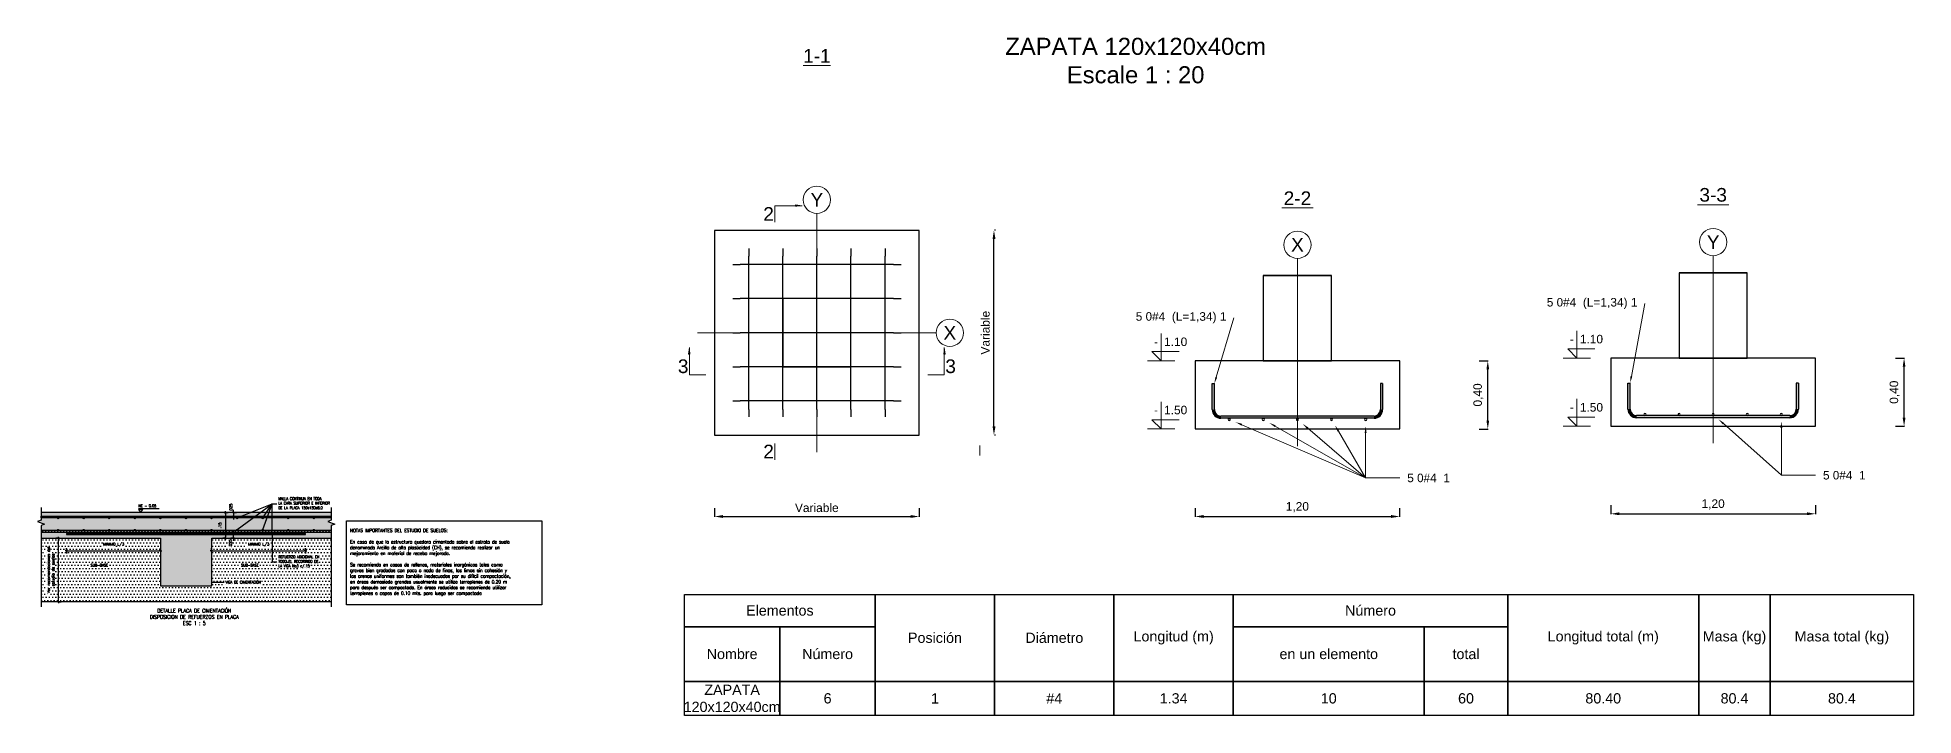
# Model space of a CAD drawing. Header units: feet. Extents: x -398 to 164, y -304 to 319.
# Drawn here: x -315.46 to -304.46, y -159.99 to -156.02 of the extents above; entities that cross this region are included whole.
import ezdxf
from ezdxf.enums import TextEntityAlignment as Align

# ---------------------------------------------------------------- set-up
doc = ezdxf.new("R2010")
doc.units = ezdxf.units.FT
doc.header["$MEASUREMENT"] = 0
doc.linetypes.add('ACAD_ISO03W100', pattern=[30, 12, -18])
doc.linetypes.add('CENTER', pattern=[50.8, 31.75, -6.35, 6.35, -6.35])
doc.layers.get('DEFPOINTS').update_dxf_attribs({"lineweight": 0})
for name, color, linetype in [('ACERO-3', 4, 'Continuous'), ('ACERO-4', 2, 'Continuous'), ('AutoCAD_Structural_Detailing_anotación - distribución', 7, 'Continuous'), ('AutoCAD_Structural_Detailing_anotación - forma de la barra', 7, 'Continuous'), ('AutoCAD_Structural_Detailing_distribución - barra', 7, 'Continuous'), ('AutoCAD_Structural_Detailing_encofrado', 2, 'Continuous'), ('AutoCAD_Structural_Detailing_forma - barra', 7, 'Continuous'), ('AutoCAD_Structural_Detailing_símbolos gráficos', 7, 'Continuous'), ('AutoCAD_Structural_Detailing_tablas de armaduras', 7, 'Continuous'), ('DIM', 7, 'Continuous'), ('FLECHAS', 7, 'Continuous'), ('HATCH', 9, 'Continuous'), ('HATCH-COL', 9, 'Continuous'), ('PLACA', 3, 'Continuous'), ('PROV', 4, 'Continuous'), ('TEXTO', 7, 'Continuous')]:
    doc.layers.add(name, color=color, linetype=linetype)
doc.layers.add('TX', color=60, linetype='Continuous', lineweight=0)
doc.styles.add('D010N', font='romans.shx', dxfattribs={"height": 0.016})
doc.styles.add('ROMANS', font='romans.shx', dxfattribs={"width": 0.9})
doc.styles.add('SETEYCO', font='ROMANS.shx', dxfattribs={"width": 0.9, "height": 0.24})
doc.styles.get("Standard").update_dxf_attribs({"font": 'arial.ttf'})
doc.styles.add('style1', font='arial.ttf')
doc.styles.add('style2', font='arial.ttf', dxfattribs={"height": 60})
doc.dimstyles.new('D010', dxfattribs={"dimtxt": 0.15, "dimasz": 0.008, "dimexe": 0, "dimexo": 0, "dimgap": 0.025, "dimtad": 1, "dimzin": 4, "dimdsep": 46, "dimtxsty": 'D010N', "dimblk1": 'DIMBLK', "dimblk2": 'DIMBLK', "dimsah": 1, "dimcen": 0.09, "dimse1": 1, "dimse2": 1, "dimclrd": 9, "dimclre": 256, "dimclrt": 256, "dimadec": 0, "dimazin": 0, "dimtfac": 6, "dimtix": 1, "dimtmove": 2, "dimatfit": 3, "dimfxl": 1, "dimtvp": 0.466667, "dimtolj": 1, "dimtzin": 4, "dimarcsym": 0})
doc.dimstyles.new('D010$7', dxfattribs={"dimtxt": 0.016, "dimasz": 0.016, "dimexe": 0, "dimexo": 0, "dimgap": 0.025, "dimtad": 1, "dimzin": 4, "dimdsep": 46, "dimtxsty": 'D010N', "dimblk1": 'DIMBLK', "dimblk2": 'DIMBLK', "dimsah": 1, "dimcen": 0.09, "dimse1": 1, "dimse2": 1, "dimclrd": 9, "dimclre": 256, "dimclrt": 256, "dimadec": 0, "dimazin": 0, "dimtfac": 6, "dimtix": 1, "dimtmove": 2, "dimatfit": 3, "dimfxl": 1, "dimtvp": 0.466667, "dimtolj": 1, "dimtzin": 4, "dimarcsym": 0})
doc.dimstyles.new('RBCT DIM 20', dxfattribs={"dimscale": 0.001, "dimtxt": 50, "dimasz": 50, "dimexe": 2.5, "dimexo": 150, "dimgap": 25, "dimtad": 1, "dimzin": 1, "dimtxsty": 'style1', "dimcen": 50, "dimclrd": 3, "dimclre": 3, "dimclrt": 2, "dimadec": 0, "dimazin": 0, "dimtfac": 1, "dimtdec": 0, "dimtmove": 0, "dimatfit": 3, "dimfxl": 1, "dimarcsym": 0})

msp = doc.modelspace()

# ---------------------------------------------------------------- texts
at = {"color": 7, "style": 'style1'}
for p in [(-308.8905, -157.8424), (-306.4516, -157.8266), (-308.8905, -158.2424), (-306.4516, -158.2266)]:
    msp.add_text('-', height=0.05, dxfattribs=at).set_placement(p, align=Align.BOTTOM_RIGHT)
for s, p in [('1.10 ', (-308.8549, -157.8424)), ('1.10 ', (-306.416, -157.8266)), ('1.50 ', (-308.8549, -158.2424)), ('1.50 ', (-306.416, -158.2266))]:
    msp.add_text(s, height=0.05, dxfattribs=at).set_placement(p, align=Align.BOTTOM_LEFT)
at = {"color": 1, "insert": (-309.0218, -156.0204), "char_height": 0.1, "attachment_point": 2, "style": 'style1'}
msp.add_mtext('{\\C7;ZAPATA 120x120x40cm\\PEscale 1 : 20}', dxfattribs=at)
at = {"color": 7, "char_height": 0.08, "attachment_point": 5, "style": 'style1'}
for s, insert in [('Y', (-310.8917, -156.9695)), ('X', (-308.0727, -157.2336)), ('Y', (-305.6338, -157.2177)), ('X', (-310.1117, -157.7495))]:
    msp.add_mtext(s, dxfattribs=dict(at, insert=insert))
at = {"layer": 'AutoCAD_Structural_Detailing_anotación - distribución', "color": 7, "char_height": 0.05, "attachment_point": 5, "style": 'style1'}
for insert in [(-307.3033, -158.6008), (-304.8644, -158.585)]:
    msp.add_mtext('5 \\Fdiam;0\\Farial.ttf;#4  1 ', dxfattribs=dict(at, insert=insert))
at = {"layer": 'AutoCAD_Structural_Detailing_anotación - forma de la barra', "color": 7, "char_height": 0.05, "attachment_point": 5, "style": 'style1'}
for s, insert in [('5 \\Fdiam;0\\Farial.ttf;#4  (L=1,34) 1', (-306.344, -157.5781)), ('5 {\\Fdiam|c0;0\\Farial.ttf|c0;#4  (L=1,34) 1}', (-308.7551, -157.6616))]:
    msp.add_mtext(s, dxfattribs=dict(at, insert=insert))
at = {"layer": 'AutoCAD_Structural_Detailing_encofrado', "color": 73, "char_height": 0.08, "attachment_point": 5}
for s, insert in [('1-1', (-310.8917, -156.1264)), ('2-2', (-308.0727, -156.9608)), ('3-3', (-305.6338, -156.9415))]:
    msp.add_mtext(s, dxfattribs=dict(at, insert=insert))
at = {"layer": 'AutoCAD_Structural_Detailing_símbolos gráficos', "color": 73, "char_height": 0.08, "attachment_point": 5}
for s, insert in [('2-2', (-308.0727, -156.9608)), ('3-3', (-305.6338, -156.9415)), ('2', (-311.175, -157.0531)), ('3', (-311.6761, -157.9464)), ('3', (-310.1072, -157.9464)), ('2', (-311.175, -158.4458))]:
    msp.add_mtext(s, dxfattribs=dict(at, insert=insert))
at = {"layer": 'AutoCAD_Structural_Detailing_tablas de armaduras', "color": 7, "char_height": 0.06, "attachment_point": 5, "style": 'style2'}
for s, insert, width in [('Elementos', (-311.1088, -159.378), 1.12), ('Número', (-307.6438, -159.378), 1.61), ('Posición', (-310.1988, -159.538), 0.7), ('Diámetro', (-309.4988, -159.538), 0.7), ('Longitud (m)', (-308.7988, -159.538), 0.7), ('Longitud total (m)', (-306.2788, -159.538), 1.12), ('Masa (kg)', (-305.5088, -159.538), 0.42), ('Masa total (kg)', (-304.8788, -159.538), 0.84), ('Nombre', (-311.3888, -159.633), 0.56), ('Número', (-310.8288, -159.633), 0.56), ('en un elemento', (-307.8888, -159.633), 1.12), ('total', (-307.0838, -159.633), 0.49), ('ZAPATA 120x120x40cm', (-311.3888, -159.893), 0.56), ('6', (-310.8288, -159.893), 0.56), ('1', (-310.1988, -159.893), 0.7), ('#4', (-309.4988, -159.893), 0.7), ('1.34', (-308.7988, -159.893), 0.7), ('10', (-307.8888, -159.893), 1.12), ('60', (-307.0838, -159.893), 0.49), ('80.40', (-306.2788, -159.893), 1.12), ('80.4', (-305.5088, -159.893), 0.42), ('80.4', (-304.8788, -159.893), 0.84)]:
    msp.add_mtext(s, dxfattribs=dict(at, insert=insert, width=width))
at = {"layer": 'TEXTO', "attachment_point": 4}
for s, insert, char_height, style in [('MALLA CONTINUA EN TODA\\PLA CARA SUPERIOR E INFERIOR\\PDE LA PLACA 150x150x8.0', (-314.0509, -158.7488), 0.016, 'SETEYCO'), ('{\\C3;NOTAS IMPORTANTES DEL ESTUDIO DE SUELOS:\\P}\\PEn caso de que la estructura quedara cimentada sobre el estrato de suelo\\Pdenominado Arcilla de alta plasticidad (CH), se recomienda realizar un\\Pmejoramiento en material de recebo mejorado.\\P\\PSe recomienda en casos de rellenos, materiales inorgánicos tales como\\Pgravas bien gradadas con poco o nada de finos, los limos sin cohesión y\\Plas arenas uniformes son también inadecuadas por su difícil compactación,\\Pen áreas demasiado grandes usualmente se utiliza terraplenes de 0.20 m\\Ppara después ser compactada. En áreas reducidas se recomienda utilizar\\Pterraplenes o capas de 0.10 mts. para luego ser compactada', (-313.6297, -159.0955), 0.020043, 'ROMANS'), ('SUB-BASE', (-315.1526, -159.1126), 0.016, 'SETEYCO'), ('SUB-BASE', (-314.2696, -159.1126), 0.016, 'SETEYCO'), ('REFUERZO ADICIONAL EN\\PTODO EL RECORRIDO DE \\PLA VIGA No3 c/.15', (-314.0509, -159.0924), 0.016, 'SETEYCO'), ('VIGA DE CIMENTACIÓN', (-314.3609, -159.2116), 0.016, 'SETEYCO')]:
    msp.add_mtext(s, dxfattribs=dict(at, insert=insert, char_height=char_height, style=style))
at = {"layer": 'TX', "insert": (-314.5439, -159.4154), "char_height": 0.022, "attachment_point": 5, "style": 'SETEYCO'}
msp.add_mtext('DETALLE PLACA DE CIMENTACIÓN\\PDISPOSICION DE REFUERZOS EN PLACA\\PESC 1 : 5 ', dxfattribs=at)

# ---------------------------------------------------------------- blocks, each defined once
blk = doc.blocks.new('DIMBLK')
for q in [(0, 2), (0, -2), (-1, 0), (1, 0)]:
    blk.add_line((0, 0), q)
blk.add_circle((0, 0), 0.5)
blk = doc.blocks.new('*D94')
at = {"layer": 'DEFPOINTS', "color": 0, "transparency": 16777216}
for p in [(-315.443, -158.829), (-314.442, -158.804), (-314.313, -158.829)]:
    blk.add_point(p, dxfattribs=at)
at = {"layer": 'DIM', "color": 9, "lineweight": -2, "transparency": 16777216}
for p, q in [((-314.313, -158.796), (-314.313, -158.788)), ((-314.313, -158.804), (-314.313, -158.829)), ((-314.313, -158.837), (-314.313, -158.845))]:
    blk.add_line(p, q, dxfattribs=at)
at = {"layer": 'DIM', "color": 9, "lineweight": -2, "transparency": 16777216, "xscale": 0.008, "yscale": 0.008, "zscale": 0.008}
for p, rotation in [((-314.313, -158.804), 270), ((-314.313, -158.829), 90)]:
    blk.add_blockref('DIMBLK', p, dxfattribs=dict(at, rotation=rotation))
at = {"layer": 'DIM', "transparency": 16777216, "insert": (-314.329, -158.775), "char_height": 0.016, "attachment_point": 5, "rotation": 90, "style": 'D010N'}
blk.add_mtext('\\A1;.025', dxfattribs=at)
blk = doc.blocks.new('*D95')
at = {"layer": 'DEFPOINTS', "color": 0, "transparency": 16777216}
for p in [(-314.692, -158.929), (-314.692, -158.954), (-314.313, -158.929)]:
    blk.add_point(p, dxfattribs=at)
at = {"layer": 'DIM', "color": 9, "lineweight": -2, "transparency": 16777216}
for p, q in [((-314.313, -158.921), (-314.313, -158.913)), ((-314.313, -158.954), (-314.313, -158.929)), ((-314.313, -158.962), (-314.313, -158.97))]:
    blk.add_line(p, q, dxfattribs=at)
at = {"layer": 'DIM', "color": 9, "lineweight": -2, "transparency": 16777216, "xscale": 0.008, "yscale": 0.008, "zscale": 0.008}
for p, rotation in [((-314.313, -158.929), 270), ((-314.313, -158.954), 90)]:
    blk.add_blockref('DIMBLK', p, dxfattribs=dict(at, rotation=rotation))
at = {"layer": 'DIM', "transparency": 16777216, "insert": (-314.332, -158.984), "char_height": 0.016, "attachment_point": 5, "rotation": 90, "style": 'D010N'}
blk.add_mtext('\\A1;.025', dxfattribs=at)
blk = doc.blocks.new('*D96')
at = {"layer": 'DEFPOINTS', "color": 0, "transparency": 16777216}
for p in [(-314.313, -158.804), (-314.361, -158.954), (-314.313, -158.954)]:
    blk.add_point(p, dxfattribs=at)
at = {"layer": 'DIM', "color": 9, "lineweight": -2, "transparency": 16777216}
blk.add_line((-314.361, -158.812), (-314.361, -158.946), dxfattribs=at)
at = {"layer": 'DIM', "color": 9, "lineweight": -2, "transparency": 16777216, "xscale": 0.008, "yscale": 0.008, "zscale": 0.008}
for p, rotation in [((-314.361, -158.804), 90), ((-314.361, -158.954), 270)]:
    blk.add_blockref('DIMBLK', p, dxfattribs=dict(at, rotation=rotation))
at = {"layer": 'DIM', "transparency": 16777216, "insert": (-314.394, -158.879), "char_height": 0.016, "attachment_point": 5, "rotation": 90, "style": 'D010N'}
blk.add_mtext('\\A1;.15', dxfattribs=at)
blk = doc.blocks.new('*D197')
at = {"layer": 'DEFPOINTS', "color": 0, "transparency": 16777216}
for p in [(-315.293, -158.932), (-314.742, -158.954), (-314.742, -159.028)]:
    blk.add_point(p, dxfattribs=at)
at = {"layer": 'TEXTO', "color": 9, "lineweight": -2, "transparency": 16777216}
blk.add_line((-315.285, -159.028), (-314.75, -159.028), dxfattribs=at)
at = {"layer": 'TEXTO', "color": 9, "lineweight": -2, "transparency": 16777216, "xscale": 0.008, "yscale": 0.008, "zscale": 0.008, "rotation": 180}
blk.add_blockref('DIMBLK', (-315.293, -159.028), dxfattribs=at)
at = {"layer": 'TEXTO', "color": 9, "lineweight": -2, "transparency": 16777216, "xscale": 0.008, "yscale": 0.008, "zscale": 0.008}
blk.add_blockref('DIMBLK', (-314.742, -159.028), dxfattribs=at)
at = {"layer": 'TEXTO', "transparency": 16777216, "insert": (-315.017, -158.991), "char_height": 0.016, "attachment_point": 5, "style": 'D010N'}
blk.add_mtext('\\A1;MINIMO L/3', dxfattribs=at)
blk = doc.blocks.new('*D97')
at = {"layer": 'DEFPOINTS', "color": 0, "transparency": 16777216}
for p in [(-314.442, -158.954), (-313.891, -158.932), (-313.891, -159.028)]:
    blk.add_point(p, dxfattribs=at)
at = {"layer": 'TEXTO', "color": 9, "lineweight": -2, "transparency": 16777216}
blk.add_line((-314.434, -159.028), (-313.899, -159.028), dxfattribs=at)
at = {"layer": 'TEXTO', "color": 9, "lineweight": -2, "transparency": 16777216, "xscale": 0.008, "yscale": 0.008, "zscale": 0.008, "rotation": 180}
blk.add_blockref('DIMBLK', (-314.442, -159.028), dxfattribs=at)
at = {"layer": 'TEXTO', "color": 9, "lineweight": -2, "transparency": 16777216, "xscale": 0.008, "yscale": 0.008, "zscale": 0.008}
blk.add_blockref('DIMBLK', (-313.891, -159.028), dxfattribs=at)
at = {"layer": 'TEXTO', "transparency": 16777216, "insert": (-314.166, -158.991), "char_height": 0.016, "attachment_point": 5, "style": 'D010N'}
blk.add_mtext('\\A1;MINIMO L/3', dxfattribs=at)
blk = doc.blocks.new('nivel100')
at = {"layer": 'TEXTO'}
for p, q in [((-0.11, 0.24), (1.1, 0.24)), ((-0.11, 0.2), (0.11, 0.2)), ((-0.11, 0.2), (0, 0)), ((0.11, 0.2), (0, 0))]:
    blk.add_line(p, q, dxfattribs=at)
at = {"layer": 'TEXTO', "style": 'ROMANS', "width": 0.9}
blk.add_attdef('NE+0.00', (-0.12, 0.32), '', height=0.16, dxfattribs=at)
blk = doc.blocks.new('*D198')
at = {"layer": 'DEFPOINTS', "color": 0, "transparency": 16777216}
for p in [(-315.443, -158.954), (-315.34, -158.954), (-315.443, -159.327)]:
    blk.add_point(p, dxfattribs=at)
at = {"layer": 'TEXTO', "color": 9, "lineweight": -2, "transparency": 16777216}
blk.add_line((-315.34, -159.319), (-315.34, -158.962), dxfattribs=at)
at = {"layer": 'TEXTO', "color": 9, "lineweight": -2, "transparency": 16777216, "xscale": 0.008, "yscale": 0.008, "zscale": 0.008}
for p, rotation in [((-315.34, -158.954), 90), ((-315.34, -159.327), 270)]:
    blk.add_blockref('DIMBLK', p, dxfattribs=dict(at, rotation=rotation))
at = {"layer": 'TEXTO', "transparency": 16777216, "insert": (-315.386, -159.14), "char_height": 0.016, "attachment_point": 5, "rotation": 90, "style": 'D010N'}
blk.add_mtext('\\A1;Ver recomendaciones del\\Pestudio de suelos', dxfattribs=at)
blk = doc.blocks.new('*D330')
at = {"color": 8, "lineweight": -2, "transparency": 16777216}
for p, q in [((-309.853, -158.299), (-309.853, -157.199)), ((-309.843, -157.149), (-309.85, -157.149)), ((-309.843, -158.349), (-309.85, -158.349))]:
    blk.add_line(p, q, dxfattribs=at)
at = {"color": 8, "transparency": 16777216}
for points in [[(-309.861, -157.199), (-309.844, -157.199), (-309.853, -157.149)], [(-309.861, -158.299), (-309.844, -158.299), (-309.853, -158.349)]]:
    blk.add_solid(points, dxfattribs=at)
at = {"layer": 'DEFPOINTS', "color": 0, "transparency": 16777216}
for p in [(-309.993, -157.149), (-309.853, -157.149), (-309.993, -158.349)]:
    blk.add_point(p, dxfattribs=at)
at = {"color": 7, "transparency": 16777216, "insert": (-309.903, -157.749), "char_height": 0.05, "attachment_point": 5, "rotation": 90, "style": 'style1'}
blk.add_mtext('Variable', dxfattribs=at)
blk = doc.blocks.new('*D331')
at = {"color": 8, "lineweight": -2, "transparency": 16777216}
for p, q in [((-311.492, -158.777), (-311.492, -158.829)), ((-310.292, -158.777), (-310.292, -158.829)), ((-311.442, -158.827), (-310.342, -158.827))]:
    blk.add_line(p, q, dxfattribs=at)
at = {"color": 8, "transparency": 16777216}
for points in [[(-311.442, -158.818), (-311.442, -158.835), (-311.492, -158.827)], [(-310.342, -158.818), (-310.342, -158.835), (-310.292, -158.827)]]:
    blk.add_solid(points, dxfattribs=at)
at = {"layer": 'DEFPOINTS', "color": 0, "transparency": 16777216}
for p in [(-311.492, -158.627), (-310.292, -158.627), (-310.292, -158.827)]:
    blk.add_point(p, dxfattribs=at)
at = {"color": 7, "transparency": 16777216, "insert": (-310.892, -158.776), "char_height": 0.05, "attachment_point": 5, "style": 'style1'}
blk.add_mtext('Variable', dxfattribs=at)
blk = doc.blocks.new('*D332')
at = {"color": 8, "lineweight": -2, "transparency": 16777216}
for p, q in [((-307.006, -157.914), (-306.953, -157.914)), ((-306.956, -158.264), (-306.956, -157.964)), ((-307.006, -158.314), (-306.953, -158.314))]:
    blk.add_line(p, q, dxfattribs=at)
at = {"color": 8, "transparency": 16777216}
for points in [[(-306.964, -157.964), (-306.948, -157.964), (-306.956, -157.914)], [(-306.964, -158.264), (-306.948, -158.264), (-306.956, -158.314)]]:
    blk.add_solid(points, dxfattribs=at)
at = {"layer": 'DEFPOINTS', "color": 0, "transparency": 16777216}
for p in [(-307.156, -157.914), (-306.956, -157.914), (-307.156, -158.314)]:
    blk.add_point(p, dxfattribs=at)
at = {"color": 7, "transparency": 16777216, "insert": (-307.011, -158.114), "char_height": 0.05, "attachment_point": 5, "rotation": 90, "style": 'style1'}
blk.add_mtext('0,40', dxfattribs=at)
blk = doc.blocks.new('*D333')
at = {"color": 8, "lineweight": -2, "transparency": 16777216}
for p, q in [((-308.673, -158.777), (-308.673, -158.829)), ((-307.473, -158.777), (-307.473, -158.829)), ((-308.623, -158.827), (-307.523, -158.827))]:
    blk.add_line(p, q, dxfattribs=at)
at = {"color": 8, "transparency": 16777216}
for points in [[(-308.623, -158.818), (-308.623, -158.835), (-308.673, -158.827)], [(-307.523, -158.818), (-307.523, -158.835), (-307.473, -158.827)]]:
    blk.add_solid(points, dxfattribs=at)
at = {"layer": 'DEFPOINTS', "color": 0, "transparency": 16777216}
for p in [(-308.673, -158.627), (-307.473, -158.627), (-307.473, -158.827)]:
    blk.add_point(p, dxfattribs=at)
at = {"color": 7, "transparency": 16777216, "insert": (-308.073, -158.772), "char_height": 0.05, "attachment_point": 5, "style": 'style1'}
blk.add_mtext('1,20', dxfattribs=at)
blk = doc.blocks.new('*D334')
at = {"color": 8, "lineweight": -2, "transparency": 16777216}
for p, q in [((-304.564, -157.898), (-304.512, -157.898)), ((-304.514, -158.248), (-304.514, -157.948)), ((-304.564, -158.298), (-304.512, -158.298))]:
    blk.add_line(p, q, dxfattribs=at)
at = {"color": 8, "transparency": 16777216}
for points in [[(-304.522, -157.948), (-304.506, -157.948), (-304.514, -157.898)], [(-304.522, -158.248), (-304.506, -158.248), (-304.514, -158.298)]]:
    blk.add_solid(points, dxfattribs=at)
at = {"layer": 'DEFPOINTS', "color": 0, "transparency": 16777216}
for p in [(-304.714, -157.898), (-304.514, -157.898), (-304.714, -158.298)]:
    blk.add_point(p, dxfattribs=at)
at = {"color": 7, "transparency": 16777216, "insert": (-304.569, -158.098), "char_height": 0.05, "attachment_point": 5, "rotation": 90, "style": 'style1'}
blk.add_mtext('0,40', dxfattribs=at)
blk = doc.blocks.new('*D335')
at = {"color": 8, "lineweight": -2, "transparency": 16777216}
for p, q in [((-306.234, -158.761), (-306.234, -158.813)), ((-305.034, -158.761), (-305.034, -158.813)), ((-306.184, -158.811), (-305.084, -158.811))]:
    blk.add_line(p, q, dxfattribs=at)
at = {"color": 8, "transparency": 16777216}
for points in [[(-306.184, -158.802), (-306.184, -158.819), (-306.234, -158.811)], [(-305.084, -158.802), (-305.084, -158.819), (-305.034, -158.811)]]:
    blk.add_solid(points, dxfattribs=at)
at = {"layer": 'DEFPOINTS', "color": 0, "transparency": 16777216}
for p in [(-306.234, -158.611), (-305.034, -158.611), (-305.034, -158.811)]:
    blk.add_point(p, dxfattribs=at)
at = {"color": 7, "transparency": 16777216, "insert": (-305.634, -158.756), "char_height": 0.05, "attachment_point": 5, "style": 'style1'}
blk.add_mtext('1,20', dxfattribs=at)

# ---------------------------------------------------------------- dimensions: what is measured, and where the dimension line sits
for p1, p2, distance, picture, middle in [((-309.9928, -158.3495), (-309.9928, -157.1495), -0.14, '*D330', (-309.9032, -157.7495)), ((-311.4917, -158.6266), (-310.2917, -158.6266), -0.2, '*D331', (-310.8917, -158.7762))]:
    dim = msp.add_aligned_dim(p1=p1, p2=p2, distance=distance, text='Variable', dimstyle='RBCT DIM 20', override={"dimscale": 0.001, "dimclrd": 8, "dimclre": 8, "dimclrt": 7, "dimtmove": 1})
    dim.commit()
    dim.dimension.update_dxf_attribs({"geometry": picture, "text_midpoint": middle})
for p1, p2, picture, middle in [((-307.1559, -158.3136), (-307.1559, -157.9136), '*D332', (-307.0109, -158.1136)), ((-304.7141, -158.2977), (-304.7141, -157.8977), '*D334', (-304.5691, -158.0977)), ((-308.6727, -158.6266), (-307.4727, -158.6266), '*D333', (-308.0727, -158.7716)), ((-306.2338, -158.6108), (-305.0338, -158.6108), '*D335', (-305.6338, -158.7558))]:
    dim = msp.add_aligned_dim(p1=p1, p2=p2, distance=-0.2, dimstyle='RBCT DIM 20', override={"dimscale": 0.001, "dimclrd": 8, "dimclre": 8, "dimclrt": 7, "dimtmove": 1})
    dim.commit()
    dim.dimension.update_dxf_attribs({"geometry": picture, "text_midpoint": middle})
at = {"layer": 'DIM'}
for base, p1, p2, angle, picture, middle in [((-314.3131, -158.829), (-314.4417, -158.804), (-315.4429, -158.829), 90, '*D94', (-314.3295, -158.7748)), ((-314.3131, -158.929), (-314.6917, -158.954), (-314.6917, -158.929), 270, '*D95', (-314.3318, -158.9845))]:
    dim = msp.add_linear_dim(base=base, p1=p1, p2=p2, angle=angle, dimstyle='D010', override={"dimdec": 3}, dxfattribs=at)
    dim.commit()
    dim.dimension.update_dxf_attribs({"geometry": picture, "text_midpoint": middle, "dimtype": 160})
dim = msp.add_linear_dim(base=(-314.3606, -158.954), p1=(-314.3131, -158.804), p2=(-314.3131, -158.954), angle=90, dimstyle='D010', dxfattribs=at)
dim.commit()
dim.dimension.update_dxf_attribs({"geometry": '*D96', "text_midpoint": (-314.3936, -158.879)})
at = {"layer": 'TEXTO'}
dim = msp.add_linear_dim(base=(-315.3396, -158.954), p1=(-315.4429, -159.3269), p2=(-315.4429, -158.954), angle=90, text='Ver recomendaciones del\\Pestudio de suelos', dimstyle='D010', dxfattribs=at)
dim.commit()
dim.dimension.update_dxf_attribs({"geometry": '*D198', "text_midpoint": (-315.3859, -159.1405)})
for base, p1, p2, picture, middle in [((-314.7417, -159.028), (-315.2929, -158.9323), (-314.7417, -158.954), '*D197', (-315.0173, -158.9908)), ((-313.8906, -159.028), (-314.4417, -158.954), (-313.8906, -158.9323), '*D97', (-314.1662, -158.9908))]:
    dim = msp.add_linear_dim(base=base, p1=p1, p2=p2, text='MINIMO L/3', dimstyle='D010', dxfattribs=at)
    dim.commit()
    dim.dimension.update_dxf_attribs({"geometry": picture, "text_midpoint": middle})

# ---------------------------------------------------------------- hatches: boundary and pattern name
at = {"layer": 'ACERO-3'}
h = msp.add_hatch(color=256, dxfattribs=at)
edge = h.paths.add_edge_path()
edge.add_arc((-315.3427, -158.837), 0.00325, 0, 360)
h = msp.add_hatch(color=256, dxfattribs=at)
edge = h.paths.add_edge_path()
edge.add_arc((-315.3427, -158.9057), 0.00325, 0, 360)
h = msp.add_hatch(color=256, dxfattribs=at)
edge = h.paths.add_edge_path()
edge.add_arc((-315.1927, -158.837), 0.00325, 0, 360)
h = msp.add_hatch(color=256, dxfattribs=at)
edge = h.paths.add_edge_path()
edge.add_arc((-315.1927, -158.9057), 0.00325, 0, 360)
h = msp.add_hatch(color=256, dxfattribs=at)
edge = h.paths.add_edge_path()
edge.add_arc((-315.0427, -158.837), 0.00325, 0, 360)
h = msp.add_hatch(color=256, dxfattribs=at)
edge = h.paths.add_edge_path()
edge.add_arc((-315.0427, -158.9057), 0.00325, 0, 360)
h = msp.add_hatch(color=256, dxfattribs=at)
edge = h.paths.add_edge_path()
edge.add_arc((-314.8927, -158.837), 0.00325, 0, 360)
h = msp.add_hatch(color=256, dxfattribs=at)
edge = h.paths.add_edge_path()
edge.add_arc((-314.8927, -158.9057), 0.00325, 0, 360)
h = msp.add_hatch(color=256, dxfattribs=at)
edge = h.paths.add_edge_path()
edge.add_arc((-314.7427, -158.837), 0.00325, 0, 360)
h = msp.add_hatch(color=256, dxfattribs=at)
edge = h.paths.add_edge_path()
edge.add_arc((-314.7427, -158.9057), 0.00325, 0, 360)
h = msp.add_hatch(color=256, dxfattribs=at)
edge = h.paths.add_edge_path()
edge.add_arc((-314.5927, -158.837), 0.00325, 0, 360)
h = msp.add_hatch(color=256, dxfattribs=at)
edge = h.paths.add_edge_path()
edge.add_arc((-314.5927, -158.9057), 0.00325, 0, 360)
h = msp.add_hatch(color=256, dxfattribs=at)
edge = h.paths.add_edge_path()
edge.add_arc((-314.4427, -158.837), 0.00325, 0, 360)
h = msp.add_hatch(color=256, dxfattribs=at)
edge = h.paths.add_edge_path()
edge.add_arc((-314.4427, -158.9057), 0.00325, 0, 360)
h = msp.add_hatch(color=256, dxfattribs=at)
edge = h.paths.add_edge_path()
edge.add_arc((-314.2927, -158.837), 0.00325, 0, 360)
h = msp.add_hatch(color=256, dxfattribs=at)
edge = h.paths.add_edge_path()
edge.add_arc((-314.2927, -158.9057), 0.00325, 0, 360)
h = msp.add_hatch(color=256, dxfattribs=at)
edge = h.paths.add_edge_path()
edge.add_arc((-314.1427, -158.837), 0.00325, 0, 360)
h = msp.add_hatch(color=256, dxfattribs=at)
edge = h.paths.add_edge_path()
edge.add_arc((-314.1427, -158.9057), 0.00325, 0, 360)
h = msp.add_hatch(color=256, dxfattribs=at)
edge = h.paths.add_edge_path()
edge.add_arc((-313.9927, -158.837), 0.00325, 0, 360)
h = msp.add_hatch(color=256, dxfattribs=at)
edge = h.paths.add_edge_path()
edge.add_arc((-313.9927, -158.9057), 0.00325, 0, 360)
h = msp.add_hatch(color=256, dxfattribs=at)
edge = h.paths.add_edge_path()
edge.add_arc((-313.8427, -158.837), 0.00325, 0, 360)
h = msp.add_hatch(color=256, dxfattribs=at)
edge = h.paths.add_edge_path()
edge.add_arc((-313.8427, -158.9057), 0.00325, 0, 360)
at = {"layer": 'AutoCAD_Structural_Detailing_anotación - distribución', "lineweight": 0}
for points in [[(-308.436, -158.273), (-308.4015, -158.294), (-308.397, -158.2835)], [(-308.238, -158.2771), (-308.2061, -158.3019), (-308.2005, -158.292)], [(-308.0424, -158.2833), (-308.0157, -158.3137), (-308.0083, -158.305)], [(-307.8526, -158.2918), (-307.8374, -158.3292), (-307.8275, -158.3235)], [(-307.6727, -158.2972), (-307.6784, -158.3372), (-307.667, -158.3372)], [(-305.6039, -158.2553), (-305.5778, -158.2861), (-305.5703, -158.2776)], [(-305.2338, -158.2687), (-305.2395, -158.3087), (-305.2281, -158.3087)]]:
    msp.add_hatch(color=8, dxfattribs=at).paths.add_polyline_path(points, flags=0)
at = {"layer": 'AutoCAD_Structural_Detailing_anotación - forma de la barra', "lineweight": 0}
for points in [[(-308.56, -158.0477), (-308.5431, -158.0109), (-308.554, -158.0077)], [(-306.1211, -158.0445), (-306.1081, -158.0063), (-306.1193, -158.0042)]]:
    msp.add_hatch(color=8, dxfattribs=at).paths.add_polyline_path(points, flags=0)
at = {"layer": 'AutoCAD_Structural_Detailing_forma - barra'}
for points in [[(-308.56, -158.2001), (-308.5727, -158.2001), (-308.5727, -158.0477), (-308.56, -158.0477)], [(-307.5854, -158.0477), (-307.5727, -158.0477), (-307.5727, -158.2001), (-307.5854, -158.2001)], [(-306.1211, -158.1969), (-306.1338, -158.1969), (-306.1338, -158.0445), (-306.1211, -158.0445)], [(-305.1465, -158.0445), (-305.1338, -158.0445), (-305.1338, -158.1969), (-305.1465, -158.1969)], [(-307.6235, -158.2382), (-307.6235, -158.2509), (-308.5219, -158.2509), (-308.5219, -158.2382)], [(-305.1846, -158.235), (-305.1846, -158.2477), (-306.083, -158.2477), (-306.083, -158.235)]]:
    msp.add_hatch(color=1, dxfattribs=at).paths.add_polyline_path(points, flags=0)
h = msp.add_hatch(color=1, dxfattribs=at)
edge = h.paths.add_edge_path(flags=0)
edge.add_line((-308.5727, -158.2001), (-308.56, -158.2001))
edge.add_arc((-308.5219, -158.2001), 0.0381, -180, -90)
edge.add_line((-308.5219, -158.2382), (-308.5219, -158.2509))
edge.add_arc((-308.5219, -158.2001), 0.0508, 180, 270, ccw=False)
h = msp.add_hatch(color=1, dxfattribs=at)
edge = h.paths.add_edge_path(flags=0)
edge.add_line((-307.6235, -158.2509), (-307.6235, -158.2382))
edge.add_arc((-307.6235, -158.2001), 0.0381, -90, 0)
edge.add_line((-307.5854, -158.2001), (-307.5727, -158.2001))
edge.add_arc((-307.6235, -158.2001), 0.0508, 270, 360, ccw=False)
h = msp.add_hatch(color=1, dxfattribs=at)
edge = h.paths.add_edge_path(flags=0)
edge.add_line((-306.1338, -158.1969), (-306.1211, -158.1969))
edge.add_arc((-306.083, -158.1969), 0.0381, -180, -90)
edge.add_line((-306.083, -158.235), (-306.083, -158.2477))
edge.add_arc((-306.083, -158.1969), 0.0508, 180, 270, ccw=False)
h = msp.add_hatch(color=1, dxfattribs=at)
edge = h.paths.add_edge_path(flags=0)
edge.add_line((-305.1846, -158.2477), (-305.1846, -158.235))
edge.add_arc((-305.1846, -158.1969), 0.0381, -90, 0)
edge.add_line((-305.1465, -158.1969), (-305.1338, -158.1969))
edge.add_arc((-305.1846, -158.1969), 0.0508, 270, 360, ccw=False)
at = {"layer": 'AutoCAD_Structural_Detailing_símbolos gráficos', "linetype": 'Continuous', "lineweight": 0}
for points in [[(-310.9777, -157.0049), (-311.0177, -157.0049), (-311.0177, -157.0106)], [(-311.6388, -157.8355), (-311.6388, -157.8755), (-311.6331, -157.8755)], [(-310.1445, -157.8355), (-310.1445, -157.8755), (-310.1502, -157.8755)]]:
    msp.add_hatch(color=7, dxfattribs=at).paths.add_polyline_path(points, flags=0)
at = {"layer": 'HATCH'}
h = msp.add_hatch(dxfattribs=at)
h.set_pattern_fill('AR-CONC', color=256, scale=0.01, style=0)
h.set_pattern_definition([(50, (0, 0), (0.071726018, -0.0062752135), [0.0075, -0.0825]), (355, (0, 0), (-0.013875133, 0.075219213), [0.006, -0.066]), (100.451444, (0.00598, -0.00052), (0.057850885, 0.068943999), [0.006374019, -0.070114211]), (46.1842, (0, 0.02), (0.106724133, -0.016551928), [0.01125, -0.12375]), (96.635635, (0.00889, 0.01862), (0.093466195, 0.09741186), [0.009561034, -0.105171376]), (351.184164, (0, 0.02), (0.093466195, 0.09741186), [0.009, -0.099]), (21, (0.01, 0.015), (0.059690705, -0.040261889), [0.0075, -0.0825]), (326, (0.01, 0.015), (0.024331533, 0.072515005), [0.006, -0.066]), (71.451445, (0.014974, 0.011645), (0.084022238, 0.032253115), [0.006374019, -0.070114211]), (37.5, (0, 0), (0.0012159855, 0.0332893854), [0, -0.0652, 0, -0.067, 0, -0.06625]), (7.5, (0, 0), (0.0263069537, 0.0394411712), [0, -0.0382, 0, -0.0637, 0, -0.02525]), (327.5, (-0.0223, 0), (0.0533822436, -0.0022554872), [0, -0.025, 0, -0.078, 0, -0.1035]), (317.5, (-0.0323, 0), (0.058318617, 0.010010498), [0, -0.0325, 0, -0.0518, 0, -0.0735])])
h.paths.add_polyline_path([(-314.4417, -158.954), (-313.7406, -158.954), (-313.7406, -158.879), (-313.72, -158.8715), (-313.7612, -158.8565), (-313.7406, -158.849), (-313.7406, -158.8338), (-313.8427, -158.8338, -0.4142136), (-313.8394, -158.837, -1), (-313.8459, -158.837, -0.4142136), (-313.8427, -158.8338), (-313.9927, -158.8338, -0.4142136), (-313.9894, -158.837, -1), (-313.9959, -158.837, -0.4142136), (-313.9927, -158.8338), (-314.1427, -158.8338, -0.4142136), (-314.1394, -158.837, -1), (-314.1459, -158.837, -0.4142136), (-314.1427, -158.8338), (-314.2927, -158.8338, -0.4142136), (-314.2894, -158.837, -1), (-314.2959, -158.837, -0.4142136), (-314.2927, -158.8338), (-314.4427, -158.8338, -0.4142136), (-314.4394, -158.837, -1), (-314.4459, -158.837, -0.4142136), (-314.4427, -158.8338), (-314.5927, -158.8338, -0.4142136), (-314.5894, -158.837, -1), (-314.5959, -158.837, -0.4142136), (-314.5927, -158.8338), (-314.7427, -158.8338, -0.4142136), (-314.7394, -158.837, -1), (-314.7459, -158.837, -0.4142136), (-314.7427, -158.8338), (-314.8927, -158.8338, -0.4142136), (-314.8894, -158.837, -1), (-314.8959, -158.837, -0.4142136), (-314.8927, -158.8338), (-315.0427, -158.8338, -0.4142136), (-315.0394, -158.837, -1), (-315.0459, -158.837, -0.4142136), (-315.0427, -158.8338), (-315.1927, -158.8338, -0.4142136), (-315.1894, -158.837, -1), (-315.1959, -158.837, -0.4142136), (-315.1927, -158.8338), (-315.3427, -158.8338, -0.4142136), (-315.3394, -158.837, -1), (-315.3459, -158.837, -0.4142136), (-315.3427, -158.8338), (-315.4429, -158.8338), (-315.4429, -158.849), (-315.4635, -158.8565), (-315.4223, -158.8715), (-315.4429, -158.879), (-315.4429, -158.954), (-314.7417, -158.954), (-314.7417, -159.234), (-314.4417, -159.234)])
h.paths.add_polyline_path([(-315.2929, -158.9323), (-315.2929, -158.9258), (-315.1927, -158.9258, -0.4142136), (-315.1959, -158.9225, -1), (-315.1894, -158.9225, -0.4142136), (-315.1927, -158.9258), (-315.0427, -158.9258, -0.4142136), (-315.0459, -158.9225, -1), (-315.0394, -158.9225, -0.4142136), (-315.0427, -158.9258), (-314.8927, -158.9258, -0.4142136), (-314.8959, -158.9225, -1), (-314.8894, -158.9225, -0.4142136), (-314.8927, -158.9258), (-314.2927, -158.9258, -0.4142136), (-314.2959, -158.9225, -1), (-314.2894, -158.9225, -0.4142136), (-314.2927, -158.9258), (-314.1427, -158.9258, -0.4142136), (-314.1459, -158.9225, -1), (-314.1394, -158.9225, -0.4142136), (-314.1427, -158.9258), (-313.9927, -158.9258, -0.4142136), (-313.9959, -158.9225, -1), (-313.9894, -158.9225, -0.4142136), (-313.9927, -158.9258), (-313.8906, -158.9258), (-313.8906, -158.9323)], flags=16)
h.paths.add_polyline_path([(-313.7406, -158.804), (-315.4429, -158.804), (-315.4429, -158.8243), (-313.7406, -158.8243)])
h = msp.add_hatch(dxfattribs=at)
h.set_pattern_fill('ANSI31', color=256, scale=0.1, style=0)
h.set_pattern_definition([(45, (-111.459095, -256.488018), (-0.00883883476, 0.00883883476), [])])
h.paths.add_polyline_path([(-313.7406, -158.8338), (-313.7406, -158.8243), (-315.4429, -158.8243), (-315.4429, -158.8338)])
h = msp.add_hatch(dxfattribs=at)
h.set_pattern_fill('ANSI31', color=256, scale=0.1, style=0)
h.set_pattern_definition([(45, (-111.459095, -256.502708), (-0.00883883476, 0.00883883476), [])])
h.paths.add_polyline_path([(-313.7406, -158.909), (-313.7406, -158.9185), (-315.4429, -158.9185), (-315.4429, -158.909)])
h = msp.add_hatch(dxfattribs=at)
h.set_pattern_fill('ANSI34', color=256, scale=0.02, style=0)
h.set_pattern_definition([(45, (-2790.492854, -490.986111), (-0.01060660172, 0.01060660172), []), (45, (-2790.489318, -490.986111), (-0.01060660172, 0.01060660172), []), (45, (-2790.485783, -490.986111), (-0.01060660172, 0.01060660172), []), (45, (-2790.482247, -490.986111), (-0.01060660172, 0.01060660172), [])])
h.paths.add_polyline_path([(-313.8906, -158.9323), (-313.8906, -158.9258), (-315.2929, -158.9258), (-315.2929, -158.9323)])
at = {"layer": 'HATCH-COL'}
h = msp.add_hatch(dxfattribs=at)
h.set_pattern_fill('DOTS', color=4, scale=0.3)
h.paths.add_polyline_path([(-313.7406, -158.954), (-314.4417, -158.954), (-314.4417, -159.234), (-314.7417, -159.234), (-314.7417, -158.954), (-315.4429, -158.954), (-315.4429, -159.3269), (-313.7406, -159.3269)])
h.paths.add_polyline_path([(-314.3198, -159.0125), (-314.3198, -158.9565), (-314.3438, -158.9565), (-314.3438, -159.0125)], flags=24)
h.paths.add_polyline_path([(-315.0903, -159.0054), (-314.9444, -159.0054), (-314.9444, -158.9731), (-315.0903, -158.9731)], flags=24)
h.paths.add_polyline_path([(-314.2391, -159.0054), (-314.0932, -159.0054), (-314.0932, -158.9731), (-314.2391, -158.9731)], flags=24)
h.paths.add_polyline_path([(-315.3606, -159.21), (-315.3606, -159.071), (-315.3846, -159.071), (-315.3846, -159.21)], flags=24)
h.paths.add_polyline_path([(-314.2736, -159.1246), (-314.1545, -159.1246), (-314.1545, -159.1006), (-314.2736, -159.1006)], flags=24)
h.paths.add_polyline_path([(-315.1566, -159.1246), (-315.0375, -159.1246), (-315.0375, -159.1006), (-315.1566, -159.1006)], flags=24)
h.paths.add_polyline_path([(-314.0549, -159.1352), (-313.7774, -159.1352), (-313.7774, -159.0495), (-314.0549, -159.0495)], flags=24)
h.paths.add_polyline_path([(-314.3649, -159.2251), (-314.1224, -159.2251), (-314.1224, -159.198), (-314.3649, -159.198)], flags=24)

# ---------------------------------------------------------------- linework, layer by layer
at = {"color": 8, "linetype": 'CENTER', "lineweight": 0}
for p, q in [((-310.8917, -158.4495), (-310.8917, -157.0495)), ((-308.0727, -158.4136), (-308.0727, -157.3136)), ((-311.5917, -157.7495), (-310.1917, -157.7495))]:
    msp.add_line(p, q, dxfattribs=at)
at = {"color": 9, "linetype": 'CENTER', "lineweight": 0}
msp.add_line((-305.6338, -158.3977), (-305.6338, -157.2977), dxfattribs=at)
at = {"color": 1, "lineweight": 0}
for p, q in [((-308.8727, -157.9136), (-308.8727, -157.7536)), ((-306.4338, -157.8977), (-306.4338, -157.7377)), ((-308.7927, -157.9136), (-308.9527, -157.9136)), ((-308.766, -157.8602), (-308.926, -157.8602)), ((-308.926, -157.8602), (-308.8727, -157.9136)), ((-306.3538, -157.8977), (-306.5138, -157.8977)), ((-306.3271, -157.8444), (-306.4871, -157.8444)), ((-306.4871, -157.8444), (-306.4338, -157.8977)), ((-308.8727, -158.3136), (-308.8727, -158.1536)), ((-306.3271, -158.2444), (-306.4871, -158.2444)), ((-306.4871, -158.2444), (-306.4338, -158.2977)), ((-306.4338, -158.2977), (-306.4338, -158.1377)), ((-308.7927, -158.3136), (-308.9527, -158.3136)), ((-308.766, -158.2602), (-308.926, -158.2602)), ((-308.926, -158.2602), (-308.8727, -158.3136)), ((-306.3538, -158.2977), (-306.5138, -158.2977))]:
    msp.add_line(p, q, dxfattribs=at)
at = {"color": 1, "linetype": 'Continuous', "lineweight": 0}
for centre in [(-310.8917, -156.9695), (-305.6338, -157.2177), (-308.0727, -157.2336), (-310.1117, -157.7495)]:
    msp.add_circle(centre, 0.08, dxfattribs=at)
at = {"color": 3, "extrusion": (0, 0, -1)}
for centre in [(306.0338, -158.2287), (305.8338, -158.2287), (305.6338, -158.2287), (305.4338, -158.2287), (305.2338, -158.2287), (308.4727, -158.2572), (308.2727, -158.2572), (308.0727, -158.2572), (307.8727, -158.2572), (307.6727, -158.2572)]:
    msp.add_circle(centre, 0.00635, dxfattribs=at)
at = {"layer": 'ACERO-3', "color": 11}
msp.add_lwpolyline([(-313.8906, -158.9258), (-315.2929, -158.9258), (-315.2929, -158.9323), (-313.8906, -158.9323), (-313.8906, -158.9258)], dxfattribs=at)
at = {"layer": 'ACERO-3'}
for centre in [(-315.3427, -158.837), (-315.3427, -158.9057), (-315.1927, -158.837), (-315.1927, -158.9057), (-315.0427, -158.837), (-315.0427, -158.9057), (-314.8927, -158.837), (-314.8927, -158.9057), (-314.7427, -158.837), (-314.7427, -158.9057), (-314.5927, -158.837), (-314.5927, -158.9057), (-314.4427, -158.837), (-314.4427, -158.9057), (-314.2927, -158.837), (-314.2927, -158.9057), (-314.1427, -158.837), (-314.1427, -158.9057), (-313.9927, -158.837), (-313.9927, -158.9057), (-313.8427, -158.837), (-313.8427, -158.9057)]:
    msp.add_circle(centre, 0.00325, dxfattribs=at)
at = {"layer": 'ACERO-4'}
for points in [[(-313.7406, -158.8338), (-315.4429, -158.8338), (-315.4429, -158.8243), (-313.7406, -158.8243)], [(-313.7406, -158.909), (-315.4429, -158.909), (-315.4429, -158.9185), (-313.7406, -158.9185)]]:
    msp.add_lwpolyline(points, dxfattribs=at)
at = {"layer": 'AutoCAD_Structural_Detailing_anotación - distribución', "color": 8, "lineweight": 0}
for p, q in [((-307.6727, -158.6008), (-308.3992, -158.2888)), ((-307.6727, -158.6008), (-308.2033, -158.297)), ((-307.6727, -158.6008), (-308.012, -158.3093)), ((-307.6727, -158.6008), (-307.8325, -158.3263)), ((-307.6727, -158.6008), (-307.6727, -158.3372)), ((-305.2338, -158.585), (-305.574, -158.2819)), ((-305.2338, -158.585), (-305.2338, -158.3087)), ((-309.9348, -158.4695), (-309.9348, -158.4095)), ((-307.6727, -158.6008), (-307.4727, -158.6008)), ((-305.2338, -158.585), (-305.0338, -158.585))]:
    msp.add_line(p, q, dxfattribs=at)
at = {"layer": 'AutoCAD_Structural_Detailing_anotación - forma de la barra', "color": 8, "lineweight": 0}
for p, q in [((-306.0338, -157.5781), (-306.1137, -158.0052)), ((-308.4449, -157.6616), (-308.5486, -158.0093))]:
    msp.add_line(p, q, dxfattribs=at)
at = {"layer": 'AutoCAD_Structural_Detailing_distribución - barra', "color": 1, "linetype": 'ByBlock', "lineweight": 25}
for p, q in [((-311.2917, -157.2558), (-311.2917, -157.3003)), ((-311.0917, -157.2558), (-311.0917, -157.3003)), ((-310.8917, -157.2558), (-310.8917, -157.3003)), ((-310.6917, -157.2558), (-310.6917, -157.3003)), ((-310.4917, -157.2558), (-310.4917, -157.3003)), ((-311.3853, -157.3495), (-311.3409, -157.3495)), ((-310.4425, -157.3495), (-311.3409, -157.3495)), ((-311.2917, -158.1987), (-311.2917, -157.3003)), ((-311.0917, -158.1987), (-311.0917, -157.3003)), ((-310.8917, -158.1987), (-310.8917, -157.3003)), ((-310.6917, -158.1987), (-310.6917, -157.3003)), ((-310.4917, -158.1987), (-310.4917, -157.3003)), ((-310.4425, -157.3495), (-310.398, -157.3495)), ((-311.3853, -157.5495), (-311.3409, -157.5495)), ((-310.4425, -157.5495), (-311.3409, -157.5495)), ((-310.4425, -157.5495), (-310.398, -157.5495)), ((-311.3853, -157.7495), (-311.3409, -157.7495)), ((-310.4425, -157.7495), (-311.3409, -157.7495)), ((-310.4425, -157.7495), (-310.398, -157.7495)), ((-311.3853, -157.9495), (-311.3409, -157.9495)), ((-310.4425, -157.9495), (-311.3409, -157.9495)), ((-310.4425, -157.9495), (-310.398, -157.9495)), ((-311.3853, -158.1495), (-311.3409, -158.1495)), ((-310.4425, -158.1495), (-311.3409, -158.1495)), ((-311.2917, -158.1987), (-311.2917, -158.2431)), ((-311.0917, -158.1987), (-311.0917, -158.2431)), ((-310.8917, -158.1987), (-310.8917, -158.2431)), ((-310.6917, -158.1987), (-310.6917, -158.2431)), ((-310.4917, -158.1987), (-310.4917, -158.2431)), ((-310.4425, -158.1495), (-310.398, -158.1495))]:
    msp.add_line(p, q, dxfattribs=at)
at = {"layer": 'AutoCAD_Structural_Detailing_encofrado', "color": 0, "lineweight": 0}
for p, q in [((-310.9721, -156.1826), (-310.8112, -156.1826)), ((-308.165, -157.017), (-307.9805, -157.017)), ((-305.726, -156.9988), (-305.5416, -156.9988))]:
    msp.add_line(p, q, dxfattribs=at)
at = {"layer": 'AutoCAD_Structural_Detailing_encofrado', "color": 7, "linetype": 'Continuous'}
for p, q in [((-310.2917, -157.1495), (-311.4917, -157.1495)), ((-311.4917, -157.1495), (-311.4917, -158.3495)), ((-310.2917, -158.3495), (-310.2917, -157.1495)), ((-308.2727, -157.4136), (-308.2727, -157.9136)), ((-307.8727, -157.9136), (-307.8727, -157.4136)), ((-305.8338, -157.3977), (-305.8338, -157.8977)), ((-305.4338, -157.8977), (-305.4338, -157.3977)), ((-307.8727, -157.9136), (-308.6727, -157.9136)), ((-308.6727, -157.9136), (-308.6727, -158.3136)), ((-307.4727, -157.9136), (-307.8727, -157.9136)), ((-307.4727, -158.3136), (-307.4727, -157.9136)), ((-305.4338, -157.8977), (-306.2338, -157.8977)), ((-306.2338, -157.8977), (-306.2338, -158.2977)), ((-305.0338, -157.8977), (-305.4338, -157.8977)), ((-305.0338, -158.2977), (-305.0338, -157.8977)), ((-311.4917, -158.3495), (-310.2917, -158.3495)), ((-308.6727, -158.3136), (-307.4727, -158.3136)), ((-306.2338, -158.2977), (-305.0338, -158.2977))]:
    msp.add_line(p, q, dxfattribs=at)
at = {"layer": 'AutoCAD_Structural_Detailing_encofrado', "color": 9, "linetype": 'ACAD_ISO03W100'}
for p, q in [((-308.2729, -157.4136), (-307.8726, -157.4136)), ((-307.8727, -157.4136), (-308.2727, -157.4136)), ((-305.8339, -157.3977), (-305.4336, -157.3977)), ((-305.4338, -157.3977), (-305.8338, -157.3977)), ((-308.2727, -157.9136), (-307.8727, -157.9136)), ((-305.8338, -157.8977), (-305.4338, -157.8977))]:
    msp.add_line(p, q, dxfattribs=at)
at = {"layer": 'AutoCAD_Structural_Detailing_encofrado', "color": 4, "linetype": 'Continuous'}
for p, q in [((-310.6917, -157.5495), (-311.0917, -157.5495)), ((-311.0917, -157.5495), (-311.0917, -157.9495)), ((-310.6917, -157.9495), (-310.6917, -157.5495)), ((-311.0917, -157.9495), (-310.6917, -157.9495))]:
    msp.add_line(p, q, dxfattribs=at)
at = {"layer": 'AutoCAD_Structural_Detailing_forma - barra', "color": 1}
for p, q in [((-308.5727, -158.2001), (-308.5727, -158.0477)), ((-308.5727, -158.0477), (-308.56, -158.0477)), ((-308.56, -158.2001), (-308.56, -158.0477)), ((-307.5854, -158.0477), (-307.5854, -158.2001)), ((-307.5727, -158.0477), (-307.5854, -158.0477)), ((-307.5727, -158.0477), (-307.5727, -158.2001)), ((-306.1338, -158.1969), (-306.1338, -158.0445)), ((-306.1338, -158.0445), (-306.1211, -158.0445)), ((-306.1211, -158.1969), (-306.1211, -158.0445)), ((-305.1465, -158.0445), (-305.1465, -158.1969)), ((-305.1338, -158.0445), (-305.1465, -158.0445)), ((-305.1338, -158.0445), (-305.1338, -158.1969)), ((-307.6235, -158.2382), (-308.5219, -158.2382)), ((-305.1846, -158.235), (-306.083, -158.235)), ((-307.6235, -158.2509), (-308.5219, -158.2509)), ((-305.1846, -158.2477), (-306.083, -158.2477))]:
    msp.add_line(p, q, dxfattribs=at)
for centre, radius, start, end in [((-308.5219, -158.2001), 0.0508, 180, 270), ((-308.5219, -158.2001), 0.0381, 180, 270), ((-307.6235, -158.2001), 0.0381, 270, 0), ((-307.6235, -158.2001), 0.0508, 270, 0), ((-306.083, -158.1969), 0.0508, 180, 270), ((-306.083, -158.1969), 0.0381, 180, 270), ((-305.1846, -158.1969), 0.0381, 270, 0), ((-305.1846, -158.1969), 0.0508, 270, 0)]:
    msp.add_arc(centre, radius, start, end, dxfattribs=at)
at = {"layer": 'AutoCAD_Structural_Detailing_símbolos gráficos', "color": 7, "linetype": 'Continuous', "lineweight": 0}
for p, q in [((-311.1377, -157.0049), (-311.1377, -157.1009)), ((-310.9777, -157.0049), (-311.1377, -157.0049)), ((-311.0177, -157.0049), (-311.0177, -156.9992)), ((-310.9777, -157.0049), (-311.0177, -156.9992)), ((-311.6388, -157.8355), (-311.6445, -157.8755)), ((-311.6388, -157.8755), (-311.6445, -157.8755)), ((-311.6388, -157.8355), (-311.6388, -157.9955)), ((-310.1445, -157.8355), (-310.1388, -157.8755)), ((-310.1445, -157.8355), (-310.1445, -157.9955)), ((-310.1445, -157.8755), (-310.1388, -157.8755)), ((-311.6388, -157.9955), (-311.5428, -157.9955)), ((-310.1445, -157.9955), (-310.2405, -157.9955)), ((-311.1377, -158.494), (-311.1377, -158.398))]:
    msp.add_line(p, q, dxfattribs=at)
at = {"layer": 'AutoCAD_Structural_Detailing_símbolos gráficos', "color": 0, "lineweight": 0}
for p, q in [((-308.165, -157.017), (-307.9805, -157.017)), ((-305.726, -156.9988), (-305.5416, -156.9988))]:
    msp.add_line(p, q, dxfattribs=at)
at = {"layer": 'AutoCAD_Structural_Detailing_símbolos gráficos', "color": 9, "linetype": 'ACAD_ISO03W100'}
for p, q in [((-308.2729, -157.4136), (-307.8726, -157.4136)), ((-307.8727, -157.4136), (-308.2727, -157.4136)), ((-305.8339, -157.3977), (-305.4336, -157.3977)), ((-305.4338, -157.3977), (-305.8338, -157.3977)), ((-308.2727, -157.9136), (-307.8727, -157.9136)), ((-305.8338, -157.8977), (-305.4338, -157.8977))]:
    msp.add_line(p, q, dxfattribs=at)
at = {"layer": 'AutoCAD_Structural_Detailing_símbolos gráficos', "color": 7, "linetype": 'Continuous'}
for p, q in [((-308.2727, -157.4136), (-308.2727, -157.9136)), ((-307.8727, -157.9136), (-307.8727, -157.4136)), ((-305.8338, -157.3977), (-305.8338, -157.8977)), ((-305.4338, -157.8977), (-305.4338, -157.3977)), ((-307.8727, -157.9136), (-308.6727, -157.9136)), ((-308.6727, -157.9136), (-308.6727, -158.3136)), ((-307.4727, -157.9136), (-307.8727, -157.9136)), ((-307.4727, -158.3136), (-307.4727, -157.9136)), ((-305.4338, -157.8977), (-306.2338, -157.8977)), ((-306.2338, -157.8977), (-306.2338, -158.2977)), ((-305.0338, -157.8977), (-305.4338, -157.8977)), ((-305.0338, -158.2977), (-305.0338, -157.8977)), ((-308.6727, -158.3136), (-307.4727, -158.3136)), ((-306.2338, -158.2977), (-305.0338, -158.2977))]:
    msp.add_line(p, q, dxfattribs=at)
at = {"layer": 'AutoCAD_Structural_Detailing_tablas de armaduras', "color": 7}
for p, q in [((-311.6688, -159.283), (-304.4588, -159.283)), ((-311.6688, -159.993), (-311.6688, -159.283)), ((-311.6688, -159.283), (-310.5488, -159.283)), ((-311.6688, -159.473), (-311.6688, -159.283)), ((-310.5488, -159.283), (-310.5488, -159.473)), ((-310.5488, -159.283), (-309.8488, -159.283)), ((-310.5488, -159.793), (-310.5488, -159.283)), ((-309.8488, -159.283), (-309.8488, -159.793)), ((-309.8488, -159.283), (-309.1488, -159.283)), ((-309.8488, -159.793), (-309.8488, -159.283)), ((-309.1488, -159.283), (-309.1488, -159.793)), ((-309.1488, -159.283), (-308.4488, -159.283)), ((-309.1488, -159.793), (-309.1488, -159.283)), ((-308.4488, -159.283), (-308.4488, -159.793)), ((-308.4488, -159.283), (-306.8388, -159.283)), ((-308.4488, -159.473), (-308.4488, -159.283)), ((-306.8388, -159.283), (-306.8388, -159.473)), ((-306.8388, -159.283), (-305.7188, -159.283)), ((-306.8388, -159.793), (-306.8388, -159.283)), ((-305.7188, -159.283), (-305.7188, -159.793)), ((-305.7188, -159.283), (-305.2988, -159.283)), ((-305.7188, -159.793), (-305.7188, -159.283)), ((-305.2988, -159.283), (-305.2988, -159.793)), ((-305.2988, -159.283), (-304.4588, -159.283)), ((-305.2988, -159.793), (-305.2988, -159.283)), ((-304.4588, -159.283), (-304.4588, -159.993)), ((-304.4588, -159.283), (-304.4588, -159.793)), ((-311.6688, -159.473), (-311.1088, -159.473)), ((-311.6688, -159.793), (-311.6688, -159.473)), ((-310.5488, -159.473), (-311.6688, -159.473)), ((-311.1088, -159.473), (-311.1088, -159.793)), ((-311.1088, -159.473), (-310.5488, -159.473)), ((-311.1088, -159.793), (-311.1088, -159.473)), ((-310.5488, -159.473), (-310.5488, -159.793)), ((-308.4488, -159.473), (-307.3288, -159.473)), ((-308.4488, -159.793), (-308.4488, -159.473)), ((-306.8388, -159.473), (-308.4488, -159.473)), ((-307.3288, -159.473), (-307.3288, -159.793)), ((-307.3288, -159.473), (-306.8388, -159.473)), ((-307.3288, -159.793), (-307.3288, -159.473)), ((-306.8388, -159.473), (-306.8388, -159.793)), ((-311.1088, -159.793), (-311.6688, -159.793)), ((-311.6688, -159.793), (-311.1088, -159.793)), ((-311.6688, -159.993), (-311.6688, -159.793)), ((-310.5488, -159.793), (-311.1088, -159.793)), ((-311.1088, -159.793), (-311.1088, -159.993)), ((-311.1088, -159.793), (-310.5488, -159.793)), ((-311.1088, -159.993), (-311.1088, -159.793)), ((-309.8488, -159.793), (-310.5488, -159.793)), ((-310.5488, -159.793), (-310.5488, -159.993)), ((-310.5488, -159.793), (-309.8488, -159.793)), ((-310.5488, -159.993), (-310.5488, -159.793)), ((-309.1488, -159.793), (-309.8488, -159.793)), ((-309.8488, -159.793), (-309.8488, -159.993)), ((-309.8488, -159.793), (-309.1488, -159.793)), ((-309.8488, -159.993), (-309.8488, -159.793)), ((-308.4488, -159.793), (-309.1488, -159.793)), ((-309.1488, -159.793), (-309.1488, -159.993)), ((-309.1488, -159.793), (-308.4488, -159.793)), ((-309.1488, -159.993), (-309.1488, -159.793)), ((-307.3288, -159.793), (-308.4488, -159.793)), ((-308.4488, -159.793), (-308.4488, -159.993)), ((-308.4488, -159.793), (-307.3288, -159.793)), ((-308.4488, -159.993), (-308.4488, -159.793)), ((-306.8388, -159.793), (-307.3288, -159.793)), ((-307.3288, -159.793), (-307.3288, -159.993)), ((-307.3288, -159.793), (-306.8388, -159.793)), ((-307.3288, -159.993), (-307.3288, -159.793)), ((-305.7188, -159.793), (-306.8388, -159.793)), ((-306.8388, -159.793), (-306.8388, -159.993)), ((-306.8388, -159.793), (-305.7188, -159.793)), ((-306.8388, -159.993), (-306.8388, -159.793)), ((-305.2988, -159.793), (-305.7188, -159.793)), ((-305.7188, -159.793), (-305.7188, -159.993)), ((-305.7188, -159.793), (-305.2988, -159.793)), ((-305.7188, -159.993), (-305.7188, -159.793)), ((-304.4588, -159.793), (-305.2988, -159.793)), ((-305.2988, -159.793), (-305.2988, -159.993)), ((-305.2988, -159.793), (-304.4588, -159.793)), ((-305.2988, -159.993), (-305.2988, -159.793)), ((-304.4588, -159.793), (-304.4588, -159.993)), ((-304.4588, -159.993), (-311.6688, -159.993)), ((-311.1088, -159.993), (-311.6688, -159.993)), ((-310.5488, -159.993), (-311.1088, -159.993)), ((-309.8488, -159.993), (-310.5488, -159.993)), ((-309.1488, -159.993), (-309.8488, -159.993)), ((-308.4488, -159.993), (-309.1488, -159.993)), ((-307.3288, -159.993), (-308.4488, -159.993)), ((-306.8388, -159.993), (-307.3288, -159.993)), ((-305.7188, -159.993), (-306.8388, -159.993)), ((-305.2988, -159.993), (-305.7188, -159.993)), ((-304.4588, -159.993), (-305.2988, -159.993))]:
    msp.add_line(p, q, dxfattribs=at)
at = {"layer": 'HATCH'}
msp.add_line((-313.7406, -159.3269), (-315.4429, -159.3269), dxfattribs=at)
at = {"layer": 'PLACA'}
for points in [[(-313.7406, -158.804), (-315.4429, -158.804)], [(-315.4429, -158.954), (-314.7417, -158.954), (-314.7417, -159.234), (-314.4417, -159.234), (-314.4417, -158.954), (-313.7406, -158.954)]]:
    msp.add_lwpolyline(points, dxfattribs=at)
at = {"layer": 'PROV', "linetype": 'Continuous'}
for points in [[(-315.4429, -158.774), (-315.4429, -158.849), (-315.4635, -158.8565), (-315.4223, -158.8715), (-315.4429, -158.879), (-315.4429, -159.3569)], [(-313.7406, -158.774), (-313.7406, -158.849), (-313.7612, -158.8565), (-313.72, -158.8715), (-313.7406, -158.879), (-313.7406, -159.3569)]]:
    msp.add_lwpolyline(points, dxfattribs=at)
at = {"layer": 'TEXTO', "color": 3}
msp.add_lwpolyline([(-313.6504, -158.8526), (-312.5046, -158.8526), (-312.5046, -159.3441), (-313.6504, -159.3441)], close=True, dxfattribs=at)

# ---------------------------------------------------------------- block references
at = {"xscale": 0.1, "yscale": 0.1, "zscale": 0.1}
msp.add_blockref('nivel100', (-314.8592, -158.804), dxfattribs=at).add_auto_attribs({'NE+0.00': 'NE - 0.05'})

msp.set_redraw_order([(e.dxf.handle, doc.entitydb.next_handle()) for e in msp.query("TEXT MTEXT ATTDEF DIMENSION ARC_DIMENSION")])  # texts and dimensions are drawn at this point

# ---------------------------------------------------------------- leaders
at = {"layer": 'FLECHAS'}
for points, override in [([(-314.2927, -158.8338), (-314.0862, -158.7515), (-314.0589, -158.7515)], {"dimtad": 0}), ([(-314.2927, -158.9025), (-314.0862, -158.7515), (-314.0589, -158.7515)], {"dimtad": 0}), ([(-314.1427, -158.8338), (-314.0862, -158.7515), (-314.0589, -158.7515)], {"dimtad": 0}), ([(-314.1427, -158.9025), (-314.0862, -158.7515), (-314.0589, -158.7515)], {"dimtad": 0}), ([(-314.0862, -158.909), (-314.0862, -158.7515), (-314.0589, -158.7515)], {"dimgap": 0.025, "dimtad": 0}), ([(-314.0862, -158.8243), (-314.0862, -158.7515), (-314.0589, -158.7515)], {"dimtad": 0}), ([(-314.0862, -158.929), (-314.0862, -159.0924), (-314.0589, -159.0924)], {"dimgap": 0.025, "dimtad": 0}), ([(-314.4417, -159.2116), (-314.3689, -159.2116)], {"dimtad": 0})]:
    msp.add_leader(points, dimstyle='D010$7', override=override, dxfattribs=at)

doc.saveas('drawing.dxf')
